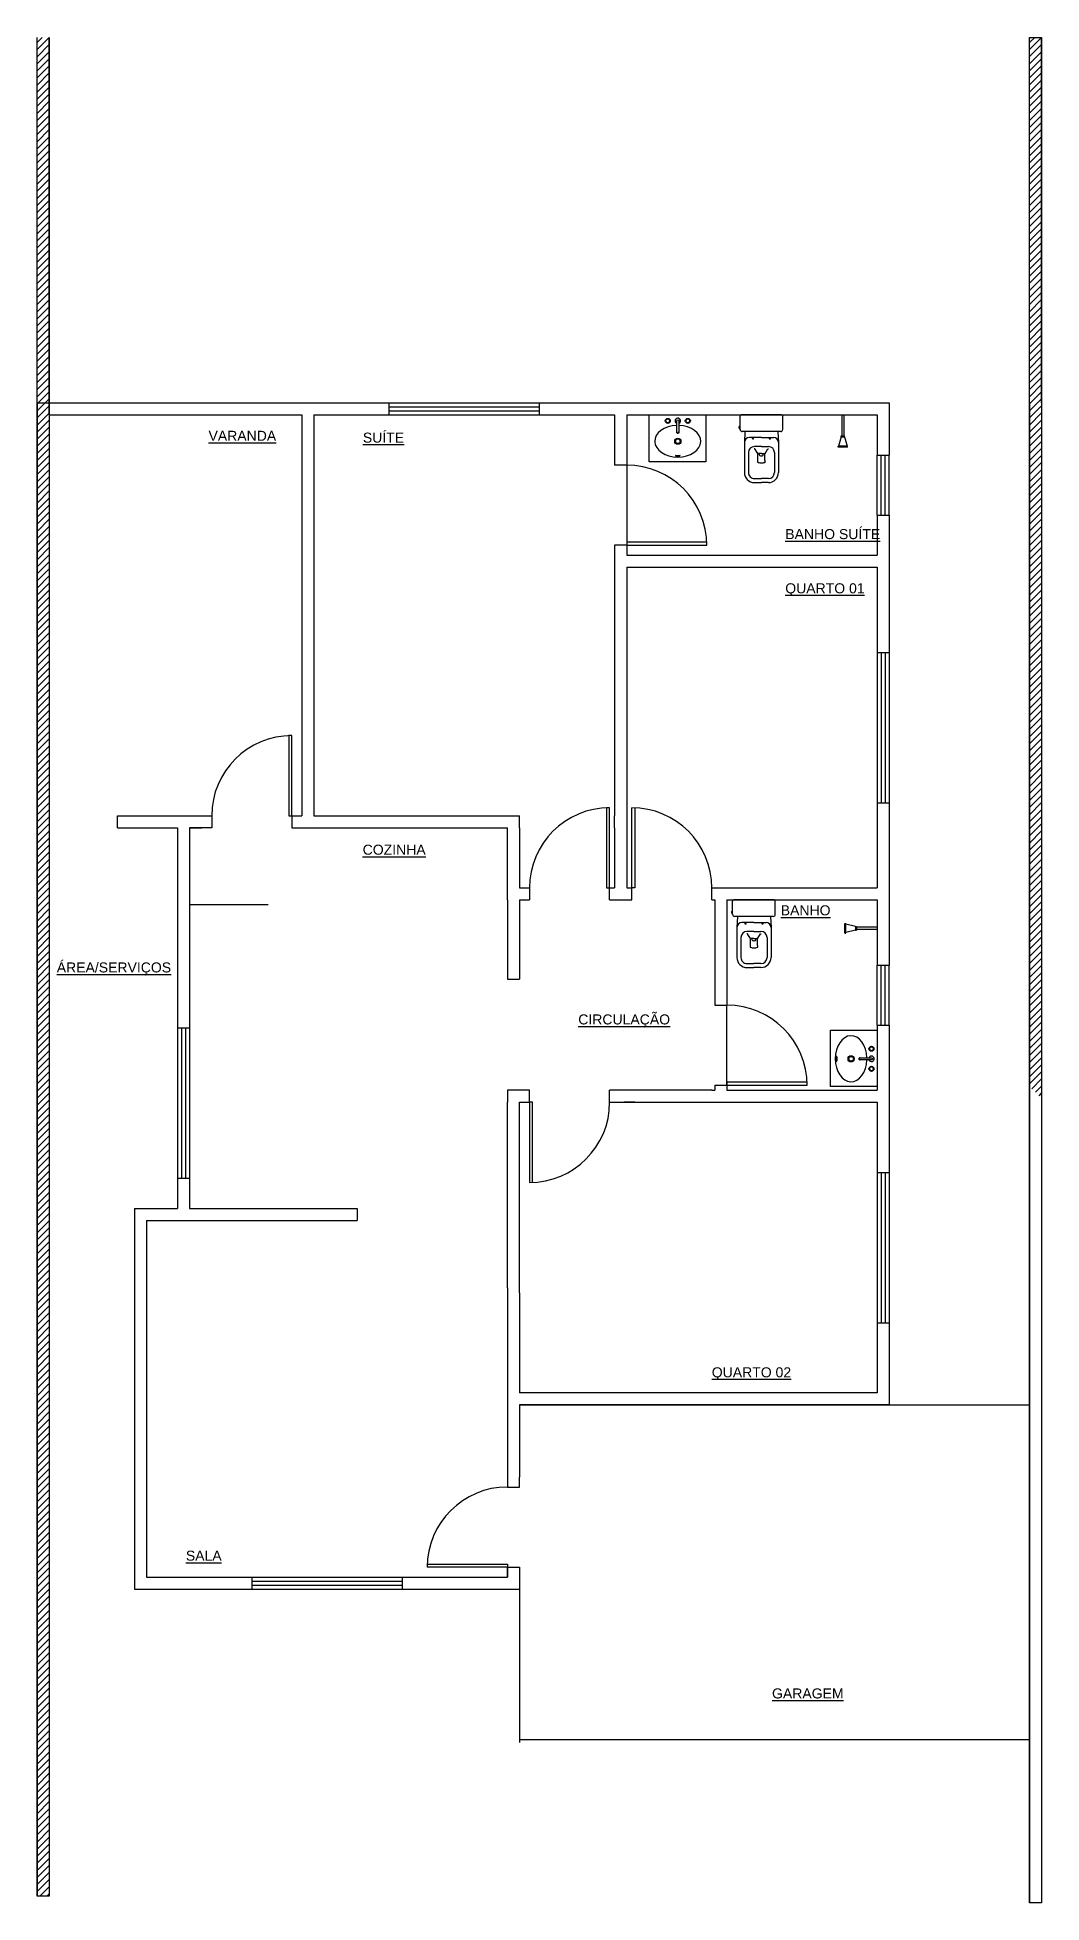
# Model space of a CAD drawing. Header units: millimetres. Extents: x -84873 to 45490, y -31 to 107079.
# Drawn here: x 35470 to 45490, y 21759 to 40377 of the extents above; entities that cross this region are included whole.
import ezdxf

# ---------------------------------------------------------------- set-up
doc = ezdxf.new("R2010")
doc.units = ezdxf.units.MM
doc.layers.add('ARQ-PISO', color=9, linetype='Continuous', true_color=0x808080)
doc.layers.add('ARQ-PÇ-HIDROSSAN', color=7, linetype='Continuous')
doc.styles.add('textstyle342', font='arial.ttf')
doc.styles.add('textstyle343', font='arial.ttf')
doc.styles.add('textstyle344', font='arial.ttf')
doc.styles.add('textstyle345', font='arial.ttf')
doc.styles.add('textstyle346', font='arial.ttf')
doc.styles.add('textstyle347', font='arial.ttf')
doc.styles.add('textstyle348', font='arial.ttf')
doc.styles.add('textstyle349', font='arial.ttf')
doc.styles.add('textstyle350', font='arial.ttf')
doc.styles.add('textstyle351', font='arial.ttf')
doc.styles.add('textstyle352', font='arial.ttf')
pattern_1 = [(45, (90038.21, -2e-11), (-35.35534, 35.35534), [])]

msp = doc.modelspace()

# ---------------------------------------------------------------- texts
for s, style, p in [('%%UVARANDA', 'textstyle351', (37178, 36350)), ('%%USUÍTE', 'textstyle350', (38718, 36332)), ('%%UBANHO SUÍTE', 'textstyle349', (42932, 35369)), ('%%UQUARTO 01', 'textstyle348', (42932, 34828)), ('%%UCOZINHA', 'textstyle352', (38716, 32219)), ('%%UBANHO', 'textstyle346', (42887, 31614)), ('%%UÁREA/SERVIÇOS', 'textstyle343', (35664, 31044)), ('%%UCIRCULAÇÃO', 'textstyle347', (40867, 30525)), ('%%UQUARTO 02', 'textstyle345', (42199, 27003)), ('%%USALA', 'textstyle342', (36952, 25173)), ('%%UGARAGEM', 'textstyle344', (42800, 23798))]:
    msp.add_text(s, height=100, dxfattribs=dict(style=style)).set_placement(p)

# ---------------------------------------------------------------- blocks, each defined once
blk = doc.blocks.new('cx-ac-02-planta')
for p, q in [((0, 0.201), (0, -0.201)), ((0.145, 0.213), (0.012, 0.213)), ((0.165, 0.193), (0.165, -0.192)), ((0.165, 0.165), (0.275, 0.17)), ((0.225, 0), (0.225, 0.12)), ((0.225, 0), (0.225, -0.12)), ((0.275, 0.17), (0.575, 0.17)), ((0.315, 0), (0.315, 0.07)), ((0.315, 0), (0.315, -0.07)), ((0.339, 0.064), (0.339, 0.071)), ((0.383, 0.037), (0.339, 0.064)), ((0.375, 0.13), (0.575, 0.13)), ((0.385, 0), (0.385, 0.03)), ((0.4, 0.019), (0.385, 0.02)), ((0.385, 0), (0.385, -0.03)), ((0.455, 0.035), (0.39, 0.035)), ((0.635, 0.07), (0.635, 0)), ((0.635, -0.07), (0.635, 0)), ((0.675, 0.07), (0.675, 0)), ((0.675, -0.07), (0.675, 0)), ((0.165, -0.165), (0.275, -0.17)), ((0.275, -0.17), (0.575, -0.17)), ((0.383, -0.037), (0.339, -0.064)), ((0.339, -0.064), (0.339, -0.071)), ((0.375, -0.13), (0.575, -0.13)), ((0.4, -0.019), (0.385, -0.02)), ((0.455, -0.035), (0.39, -0.035)), ((0.145, -0.213), (0.012, -0.213)), ((0.114, -0.213), (0.114, -0.22)), ((0.114, -0.22), (0.134, -0.22)), ((0.132, -0.222), (0.116, -0.222)), ((0.134, -0.213), (0.134, -0.22))]:
    blk.add_line(p, q)
for centre, radius, start, end in [((0.012, 0.201), 0.012, 90, 180), ((0.145, 0.193), 0.02, 0, 90), ((0.275, 0.12), 0.05, 90, 180), ((0.241, 0.084), 0.00967, 164.5629, 180), ((0.241, 0.084), 0.00967, 180, 195.4371), ((0.238, 0.085), 0.00694, 146.3099, 164.5629), ((0.238, 0.084), 0.00694, 195.4371, 213.6901), ((0.237, 0.086), 0.00493, 121.8535, 146.3099), ((0.237, 0.083), 0.00493, 213.6901, 238.1465), ((0.236, 0.088), 0.00294, 90, 121.8535), ((0.236, 0.081), 0.00294, 238.1465, 270), ((0.236, 0.088), 0.00294, 58.1465, 90), ((0.236, 0.081), 0.00294, 270, 301.8535), ((0.235, 0.086), 0.00493, 33.6901, 58.1465), ((0.235, 0.083), 0.00493, 301.8535, 326.3099), ((0.233, 0.085), 0.00694, 15.4371, 33.6901), ((0.233, 0.084), 0.00694, 326.3099, 344.5629), ((0.23, 0.084), 0.00967, 0, 15.4371), ((0.23, 0.084), 0.00967, 344.5629, 0), ((0.375, 0.07), 0.06, 90, 180), ((0.39, 0.03), 0.005, 90, 180), ((0.399, 0.012), 0.0067, 14.1141, 81.8789), ((0.353, -0.004), 0.055, 4.685, 19.1599), ((0.353, 0.004), 0.055, 340.8401, 355.315), ((0.453, 0.069), 0.0347, 272.8237, 292.69), ((0.468, 0.033), 0.005, 13.9425, 112.69), ((0.363, -0.002), 0.116, 0.9159, 18.0203), ((0.363, 0.002), 0.116, 341.9797, 359.0841), ((0.575, 0.07), 0.1, 0, 90), ((0.575, 0.07), 0.06, 0, 90), ((0.275, -0.12), 0.05, 180, 270), ((0.241, -0.084), 0.00967, 164.5629, 180), ((0.241, -0.084), 0.00967, 180, 195.4371), ((0.238, -0.084), 0.00694, 146.3099, 164.5629), ((0.238, -0.085), 0.00694, 195.4371, 213.6901), ((0.237, -0.083), 0.00493, 121.8535, 146.3099), ((0.237, -0.086), 0.00493, 213.6901, 238.1465), ((0.236, -0.081), 0.00294, 90, 121.8535), ((0.236, -0.088), 0.00294, 238.1465, 270), ((0.236, -0.081), 0.00294, 58.1465, 90), ((0.236, -0.088), 0.00294, 270, 301.8535), ((0.235, -0.083), 0.00493, 33.6901, 58.1465), ((0.235, -0.086), 0.00493, 301.8535, 326.3099), ((0.233, -0.084), 0.00694, 15.4371, 33.6901), ((0.233, -0.085), 0.00694, 326.3099, 344.5629), ((0.23, -0.084), 0.00967, 0, 15.4371), ((0.23, -0.084), 0.00967, 344.5629, 0), ((0.375, -0.07), 0.06, 180, 270), ((0.39, -0.03), 0.005, 180, 270), ((0.399, -0.012), 0.0067, 278.1211, 345.8859), ((0.453, -0.069), 0.0347, 67.31, 87.1763), ((0.468, -0.033), 0.005, 247.31, 346.0575), ((0.575, -0.07), 0.1, 270, 0), ((0.575, -0.07), 0.06, 270, 0), ((0.012, -0.201), 0.012, 180, 270), ((0.116, -0.22), 0.002, 180, 270), ((0.132, -0.22), 0.002, 270, 0), ((0.145, -0.192), 0.02, 270, 0)]:
    blk.add_arc(centre, radius, start, end)
blk = doc.blocks.new('chuv-01-planta')
for p, q in [((-0.322, -0.047), (-0.322, 0.047)), ((-0.322, 0.047), (-0.313, 0.047)), ((-0.313, -0.047), (-0.313, 0.047)), ((-0.217, 0.017), (-0.313, 0.043)), ((-0.217, 0.017), (-0.208, 0.017)), ((-0.217, 0.017), (-0.217, -0.017)), ((-0.208, 0.017), (-0.208, -0.017)), ((0, 0.011), (-0.208, 0.011)), ((0, 0.011), (0, -0.011)), ((-0.322, -0.047), (-0.313, -0.047)), ((-0.217, -0.017), (-0.313, -0.043)), ((-0.217, -0.017), (-0.208, -0.017)), ((0, -0.011), (-0.208, -0.011))]:
    blk.add_line(p, q)

# ---------------------------------------------------------------- hatches: boundary and pattern name
at = {"layer": 'ARQ-PISO', "ltscale": 0.03, "transparency": 33554687}
h = msp.add_hatch(dxfattribs=at)
h.set_pattern_fill('_USER', color=256, scale=50, angle=45, style=0, pattern_type=0)
h.set_pattern_definition(pattern_1)
h.paths.add_polyline_path([(35590, 40374), (35470, 40374), (35470, 36728), (35590, 36728)], flags=0)
h = msp.add_hatch(dxfattribs=at)
h.set_pattern_fill('_USER', color=256, scale=50, angle=45, style=0, pattern_type=0)
h.set_pattern_definition(pattern_1)
h.paths.add_polyline_path([(45490, 40377), (45370, 40377), (45370, 29907), (45490, 29787)], flags=0)
h = msp.add_hatch(dxfattribs=at)
h.set_pattern_fill('_USER', color=256, scale=50, angle=45, style=0, pattern_type=0)
h.set_pattern_definition(pattern_1)
h.paths.add_polyline_path([(35590, 36728), (35470, 36728), (35470, 21825), (35590, 21825)], flags=0)

# ---------------------------------------------------------------- linework, layer by layer
at = {"ltscale": 0.03}
for p, q in [((35470, 36728), (35470, 40374)), ((35590, 36728), (35590, 40377)), ((45370, 36728), (45370, 40377)), ((45490, 36728), (45490, 40377)), ((35470, 36728), (35590, 36728)), ((35470, 36728), (35470, 24888)), ((35590, 36608), (35590, 36728)), ((35590, 36728), (38110, 36728)), ((38110, 36728), (38980, 36728)), ((38980, 36608), (38980, 36728)), ((38980, 36728), (40480, 36728)), ((38980, 36688), (40480, 36688)), ((40480, 36728), (43970, 36728)), ((40480, 36608), (40480, 36728)), ((45370, 36728), (45370, 23518)), ((45490, 36728), (45490, 23518)), ((35590, 36608), (35590, 32608)), ((35590, 36608), (38110, 36608)), ((38110, 36608), (38110, 32608)), ((38230, 36608), (38980, 36608)), ((38230, 36608), (38230, 32608)), ((38980, 36648), (40480, 36648)), ((38980, 36608), (40480, 36608)), ((40480, 36608), (41230, 36608)), ((41230, 36608), (41230, 36108)), ((41350, 36608), (43850, 36608)), ((41350, 36608), (41350, 36108)), ((43850, 36608), (43850, 36208)), ((43850, 36208), (43970, 36208)), ((43850, 35608), (43850, 36208)), ((43890, 35608), (43890, 36208)), ((43930, 35608), (43930, 36208)), ((43970, 35608), (43970, 36208)), ((41350, 36108), (41230, 36108)), ((41350, 36108), (41350, 35308)), ((43850, 35608), (43850, 35208)), ((43850, 35608), (43970, 35608)), ((41230, 35308), (41230, 32608)), ((41350, 35308), (41230, 35308)), ((42150, 35338), (41350, 35338)), ((41350, 35338), (41350, 35308)), ((41350, 35308), (41350, 35208)), ((41350, 35308), (42150, 35308)), ((41350, 35208), (43850, 35208)), ((41350, 35088), (43850, 35088)), ((41350, 35088), (41350, 32608)), ((43850, 35088), (43850, 34238)), ((43850, 34238), (43970, 34238)), ((43850, 34238), (43850, 32738)), ((43890, 34238), (43890, 32738)), ((43930, 34238), (43930, 32738)), ((43970, 34238), (43970, 32738)), ((38010, 33408), (37980, 33408)), ((37980, 33408), (37980, 32608)), ((38010, 32608), (38010, 33408)), ((35590, 32608), (35590, 32488)), ((36270, 32608), (37110, 32608)), ((36270, 32488), (36270, 32608)), ((37110, 32608), (37210, 32608)), ((37210, 32608), (37210, 32488)), ((37980, 32608), (38010, 32608)), ((38010, 32608), (38110, 32608)), ((38010, 32608), (38010, 32488)), ((38230, 32608), (40280, 32608)), ((40280, 32488), (40280, 32608)), ((41180, 32688), (41150, 32688)), ((41150, 32688), (41150, 31888)), ((41180, 31888), (41180, 32688)), ((41230, 32488), (41230, 32608)), ((41350, 32608), (41350, 32488)), ((41400, 31888), (41400, 32688)), ((41430, 32688), (41430, 31888)), ((43850, 32738), (43850, 31888)), ((43850, 32738), (43970, 32738)), ((35590, 32488), (35590, 24888)), ((36270, 32488), (36870, 32488)), ((36870, 32488), (36870, 30488)), ((36990, 32488), (37110, 32488)), ((37110, 32488), (36990, 32488)), ((36990, 32488), (36990, 30488)), ((37210, 32488), (37110, 32488)), ((38010, 32488), (38110, 32488)), ((38110, 32488), (38230, 32488)), ((38230, 32488), (40160, 32488)), ((40160, 31768), (40160, 32488)), ((40280, 32488), (40280, 31888)), ((41230, 32488), (41230, 31888)), ((41350, 32488), (41350, 31888)), ((40280, 31888), (40380, 31888)), ((40280, 31888), (40380, 31888)), ((40380, 31888), (40380, 31768)), ((41150, 31888), (41180, 31888)), ((41180, 31888), (41230, 31888)), ((41180, 31768), (41180, 31888)), ((41350, 31888), (41400, 31888)), ((41400, 31768), (41400, 31888)), ((41430, 31888), (41400, 31888)), ((42200, 31888), (43850, 31888)), ((42200, 31768), (42200, 31888)), ((36990, 31722), (37773, 31722)), ((40160, 31768), (40160, 30978)), ((40280, 31768), (40380, 31768)), ((40280, 31768), (40280, 30978)), ((41180, 31768), (41230, 31768)), ((41230, 31768), (41350, 31768)), ((41350, 31768), (41400, 31768)), ((41350, 31768), (41400, 31768)), ((42200, 31768), (42230, 31768)), ((42230, 31768), (42230, 30718)), ((42350, 31768), (43850, 31768)), ((42350, 31768), (42350, 30718)), ((43850, 31768), (43850, 31118)), ((43850, 31118), (43970, 31118)), ((43850, 30518), (43850, 31118)), ((43890, 30518), (43890, 31118)), ((43930, 30518), (43930, 31118)), ((43970, 30518), (43970, 31118)), ((40160, 30978), (40280, 30978)), ((42230, 30718), (42350, 30718)), ((42350, 29918), (42350, 30718)), ((36990, 30488), (36870, 30488)), ((36870, 30488), (36870, 28988)), ((36910, 30488), (36910, 28988)), ((36950, 30488), (36950, 28988)), ((36990, 30488), (36990, 28988)), ((43850, 30518), (43850, 29868)), ((43850, 30518), (43970, 30518)), ((40380, 29868), (40160, 29868)), ((40160, 29868), (40160, 29748)), ((40380, 29748), (40380, 29868)), ((42200, 29868), (41180, 29868)), ((41180, 29748), (41180, 29868)), ((42200, 29868), (42230, 29868)), ((42230, 29918), (42230, 29868)), ((42230, 29918), (42350, 29918)), ((43150, 29948), (42350, 29948)), ((42350, 29948), (42350, 29918)), ((42350, 29918), (42350, 29868)), ((42350, 29918), (43150, 29918)), ((42350, 29868), (43850, 29868)), ((40160, 27897), (40160, 29748)), ((40280, 29748), (40380, 29748)), ((40280, 27847), (40280, 29748)), ((40380, 29748), (40380, 28948)), ((40410, 29748), (40380, 29748)), ((40410, 28948), (40410, 29748)), ((41180, 29748), (43850, 29748)), ((41400, 29748), (41325, 29748)), ((41430, 29748), (41400, 29748)), ((43850, 29748), (43850, 29048)), ((43850, 29048), (43970, 29048)), ((43850, 29048), (43850, 27548)), ((43890, 29048), (43890, 27548)), ((43930, 29048), (43930, 27548)), ((43970, 29048), (43970, 27548)), ((36870, 28988), (36870, 28688)), ((36990, 28988), (36870, 28988)), ((36990, 28988), (36990, 28688)), ((36440, 28688), (36870, 28688)), ((36440, 28688), (36440, 24888)), ((36990, 28688), (38660, 28688)), ((38660, 28688), (38660, 28568)), ((36560, 28568), (38660, 28568)), ((36560, 28568), (36560, 25008)), ((40160, 27897), (40160, 26008)), ((40280, 27847), (40280, 26848)), ((43850, 27548), (43850, 26848)), ((43850, 27548), (43970, 27548)), ((40280, 26728), (40280, 26008)), ((40280, 26728), (45370, 26728)), ((40160, 26008), (40160, 25908)), ((40160, 25908), (40280, 25908)), ((40280, 25908), (40280, 26008)), ((39360, 25138), (40160, 25138)), ((40160, 25138), (40160, 25108)), ((36560, 25008), (37610, 25008)), ((37610, 25008), (37610, 24888)), ((37610, 25008), (39110, 25008)), ((37610, 24968), (39110, 24968)), ((39110, 25008), (40160, 25008)), ((39110, 25008), (39110, 24888)), ((40160, 25108), (39360, 25108)), ((40160, 25108), (39360, 25108)), ((40160, 25108), (40160, 25008)), ((40160, 25008), (40160, 25108)), ((40160, 25108), (40280, 25108)), ((40280, 25108), (40280, 24888)), ((35470, 24888), (35470, 21825)), ((35590, 24888), (35590, 21825)), ((36440, 24888), (37610, 24888)), ((37610, 24928), (39110, 24928)), ((37610, 24888), (39110, 24888)), ((39110, 24888), (40280, 24888)), ((40280, 24888), (40280, 23388)), ((40280, 24888), (40280, 23357)), ((45370, 23518), (45370, 21759)), ((45490, 23518), (45490, 21759)), ((40280, 23388), (45370, 23388))]:
    msp.add_line(p, q, dxfattribs=at)
for p, q in [((41849, 36438), (41849, 36439)), ((41850, 36436), (41850, 36437)), ((41870, 36439), (41870, 36438)), ((41870, 36437), (41870, 36436)), ((43678, 30192), (43679, 30192)), ((43679, 30172), (43678, 30172)), ((43680, 30192), (43681, 30192)), ((43681, 30172), (43680, 30172))]:
    msp.add_line(p, q)
for points in [[(35590, 40374), (35590, 21825), (35470, 21825), (35470, 40374)], [(43970, 36728), (43970, 36208)], [(43970, 35608), (43970, 34238)], [(43970, 32738), (43970, 31118)], [(43970, 30518), (43970, 29048)], [(43970, 27548), (43970, 26728), (42200, 26728), (40280, 26728)], [(43850, 26848), (42200, 26848), (40280, 26848)]]:
    msp.add_lwpolyline(points, dxfattribs=at)
for points in [[(45490, 40377), (45490, 21759), (45370, 21759), (45370, 40377)], [(41575, 36141), (41575, 36608), (42138, 36608), (42138, 36141)], [(43383, 30467), (43850, 30467), (43850, 29904), (43383, 29904)]]:
    msp.add_lwpolyline(points, close=True, dxfattribs=at)
for points in [[(41760, 36529, 1), (41760, 36569, -2.414214), (41740, 36549, -0.414214), (41760, 36569)], [(41849, 36439), (41849, 36549, -1), (41870, 36549), (41870, 36439)], [(43681, 30192), (43792, 30192, -1), (43792, 30172), (43681, 30172)], [(43772, 30282, 1), (43812, 30282, -2.414214), (43792, 30302, -0.414214), (43812, 30282)]]:
    msp.add_lwpolyline(points, format="xyb")
for points in [[(41940, 36549, 0.414214), (41960, 36529, 1), (41960, 36569, -2.414214)], [(43792, 30102, 0.414214), (43772, 30082, 1), (43812, 30082, -2.414214)]]:
    msp.add_lwpolyline(points, format="xyb", close=True)
for points in [[(41849, 36439), (41849, 36439)], [(41849, 36439), (41850, 36437), (41850, 36435), (41851, 36434), (41852, 36432), (41853, 36431), (41855, 36430), (41856, 36429), (41858, 36429), (41860, 36429), (41862, 36429), (41863, 36429), (41865, 36430), (41866, 36431), (41868, 36432), (41869, 36434), (41870, 36435), (41870, 36437), (41870, 36439)], [(41870, 36438), (41870, 36436), (41870, 36434), (41869, 36432), (41868, 36431), (41866, 36430), (41865, 36429), (41863, 36428), (41862, 36428), (41860, 36427), (41858, 36428), (41856, 36428), (41855, 36429), (41853, 36430), (41852, 36431), (41851, 36432), (41850, 36434), (41850, 36436), (41849, 36438)], [(41870, 36436), (41870, 36434), (41869, 36432), (41869, 36431), (41868, 36429), (41866, 36428), (41865, 36427), (41863, 36426), (41862, 36426), (41860, 36426), (41858, 36426), (41856, 36426), (41855, 36427), (41853, 36428), (41852, 36429), (41851, 36431), (41850, 36432), (41850, 36434), (41850, 36436)], [(41850, 36435), (41850, 36434), (41851, 36432), (41852, 36431), (41854, 36429), (41855, 36428), (41857, 36428), (41858, 36427), (41860, 36427)], [(41860, 36427), (41862, 36427), (41863, 36428), (41865, 36429), (41866, 36430), (41868, 36431), (41869, 36432), (41869, 36434), (41870, 36435)], [(43678, 30172), (43676, 30172), (43675, 30172), (43673, 30173), (43671, 30174), (43670, 30176), (43669, 30177), (43668, 30179), (43668, 30180), (43668, 30182), (43668, 30184), (43668, 30186), (43669, 30187), (43670, 30189), (43671, 30190), (43673, 30191), (43675, 30192), (43676, 30192), (43678, 30192)], [(43680, 30172), (43678, 30172), (43676, 30172), (43675, 30173), (43673, 30174), (43672, 30176), (43671, 30177), (43670, 30179), (43670, 30180), (43670, 30182), (43670, 30184), (43670, 30186), (43671, 30187), (43672, 30189), (43673, 30190), (43675, 30191), (43676, 30192), (43678, 30192), (43680, 30192)], [(43678, 30192), (43676, 30192), (43674, 30191), (43673, 30190), (43672, 30188), (43671, 30187), (43670, 30185), (43670, 30184), (43670, 30182)], [(43670, 30182), (43670, 30180), (43670, 30179), (43671, 30177), (43672, 30176), (43673, 30174), (43675, 30173), (43676, 30172), (43678, 30172)], [(43681, 30192), (43679, 30192), (43678, 30192), (43676, 30191), (43675, 30190), (43673, 30189), (43672, 30187), (43672, 30186), (43671, 30184), (43671, 30182), (43671, 30180), (43672, 30179), (43672, 30177), (43673, 30176), (43675, 30174), (43676, 30173), (43678, 30172), (43679, 30172), (43681, 30172)], [(43681, 30192), (43681, 30192)]]:
    msp.add_lwpolyline(points)
for centre, radius in [((41760, 36549), 25), ((41960, 36549), 25), ((41860, 36346), 31), ((41860, 36346), 22.5), ((43589, 30182), 31), ((43589, 30182), 22.5), ((43792, 30282), 25), ((43792, 30082), 25)]:
    msp.add_circle(centre, radius)
for centre, radius, start, end in [((41760, 36549), 20, 180, 270), ((41860, 36549), 27, 292.6883, 180), ((41860, 36549), 27, 180, 247.6771), ((41860, 36549), 26, 293.6074, 246.7721), ((41960, 36549), 20, 90, 180), ((41840, 36202), 2.5, 85.7546, 265.7546), ((41860, 36471), 268, 265.7546, 274.2454), ((41860, 36471), 273, 265.7546, 274.2454), ((41880, 36202), 2.5, 274.2454, 94.2454), ((43444, 30202), 2.5, 355.7546, 175.7546), ((43713, 30182), 273, 175.7546, 184.2454), ((43444, 30162), 2.5, 184.2454, 4.2454), ((43713, 30182), 268, 175.7546, 184.2454), ((43792, 30182), 27, 90, 157.6771), ((43792, 30182), 27, 202.6883, 90), ((43792, 30182), 26, 203.6074, 156.7721), ((43792, 30282), 20, 90, 180), ((43792, 30082), 20, 0, 90)]:
    msp.add_arc(centre, radius, start, end)
for centre, start, end in [((41350, 35308), 0, 90), ((38010, 32608), 90, 180), ((41180, 31888), 90, 180), ((41400, 31888), 0, 90), ((42350, 29918), 0, 90), ((40380, 29748), 270, 0), ((40160, 25108), 90, 180)]:
    msp.add_arc(centre, 800, start, end, dxfattribs=at)
for centre, major_axis in [((41860, 36346), (230, 0)), ((43589, 30182), (0, -230))]:
    msp.add_ellipse(centre, major_axis=major_axis, ratio=0.687346, start_param=1.615746, end_param=7.809032)

# ---------------------------------------------------------------- block references
at = {"layer": 'ARQ-PÇ-HIDROSSAN', "ltscale": 0.03, "xscale": 1000, "yscale": 1000, "zscale": 1000}
for name, p, rotation in [('cx-ac-02-planta', (42694, 36608), 270), ('chuv-01-planta', (43506, 36608), 90), ('cx-ac-02-planta', (42620, 31768), 270)]:
    msp.add_blockref(name, p, dxfattribs=dict(at, rotation=rotation))
msp.add_blockref('chuv-01-planta', (43850, 31484), dxfattribs=at)

msp.set_redraw_order([(e.dxf.handle, doc.entitydb.next_handle()) for e in msp.query("TEXT MTEXT ATTDEF DIMENSION ARC_DIMENSION")])  # texts and dimensions are drawn at this point

doc.saveas('drawing.dxf')
